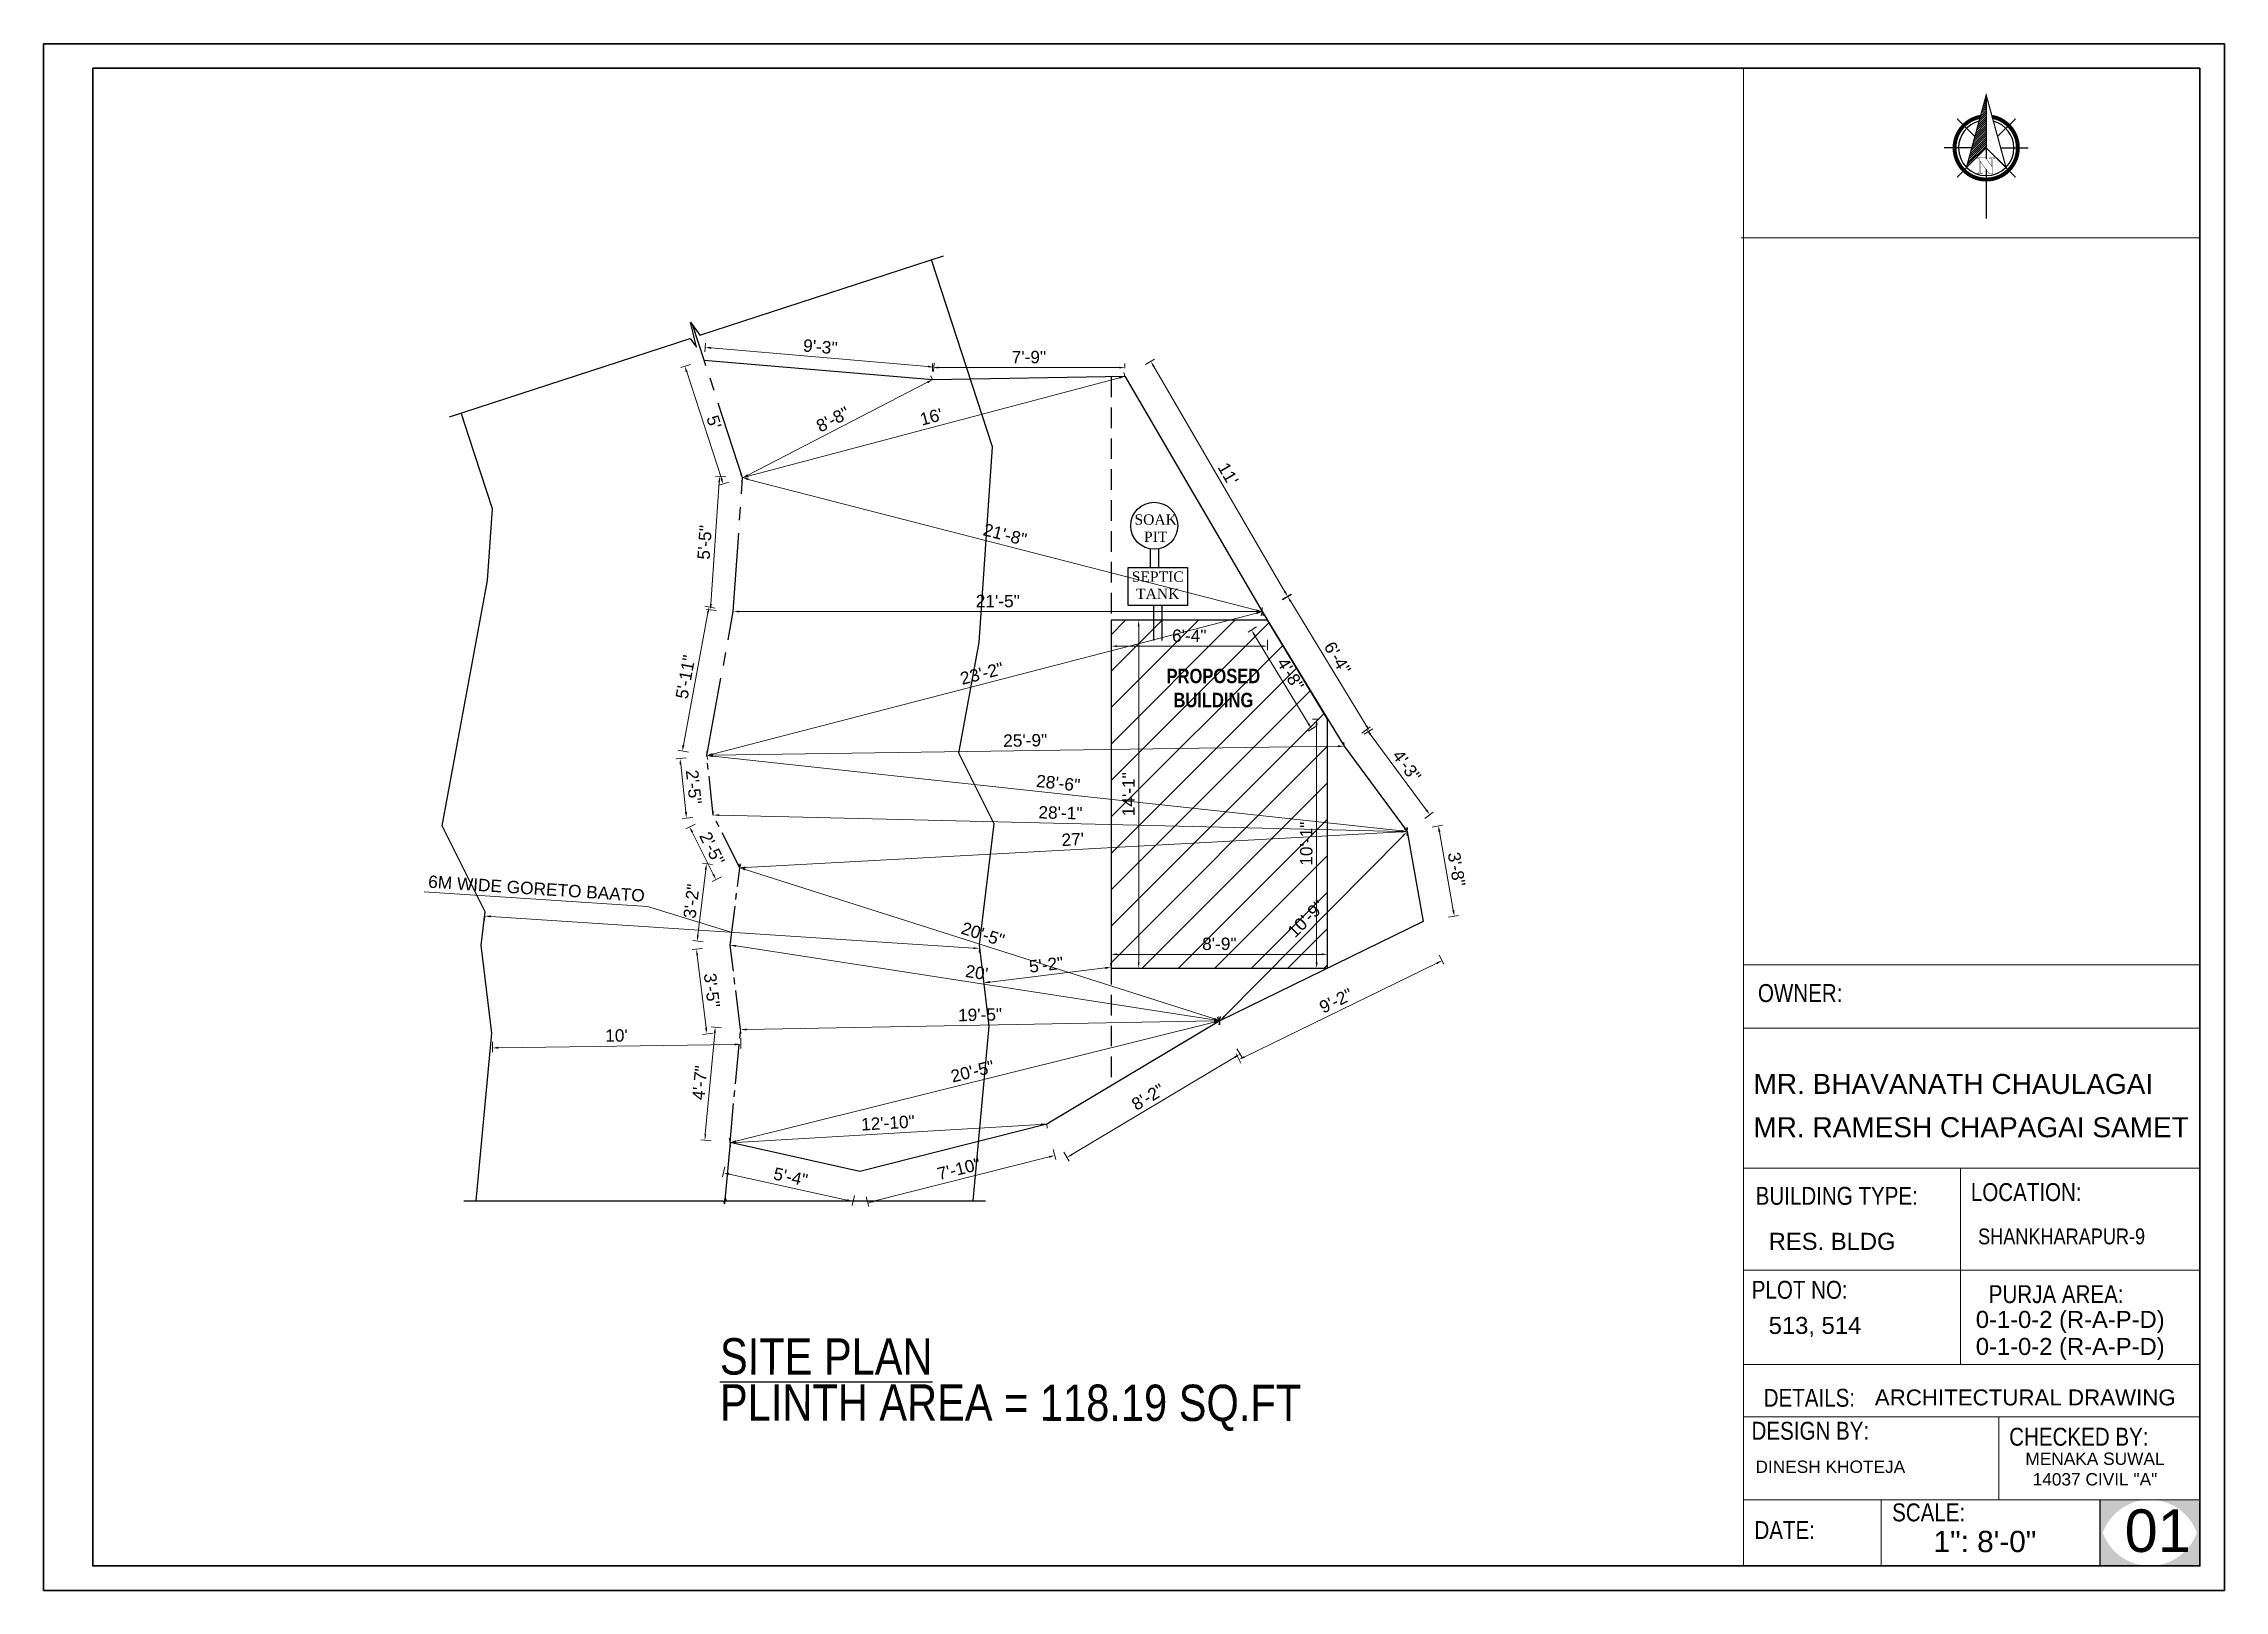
# Model space of a CAD drawing. Header units: inches. Extents: x 367408 to 422529, y -59171 to -41521.
# Drawn here: x 389113 to 390171, y -56540 to -55789 of the extents above; entities that cross this region are included whole.
import ezdxf

# ---------------------------------------------------------------- set-up
doc = ezdxf.new("R2010")
doc.units = ezdxf.units.IN
doc.header["$LTSCALE"] = 2
doc.header["$MEASUREMENT"] = 0
doc.header["$PDMODE"] = 34
doc.linetypes.add('CENTER2', pattern=[28.575, 19.05, -3.175, 3.175, -3.175])
doc.linetypes.add('HIDDEN', pattern=[0.375, 0.25, -0.125])
doc.layers.get('0').update_dxf_attribs({"linetype": 'CONTINUOUS'})
doc.layers.get('DEFPOINTS').update_dxf_attribs({"color": 141, "linetype": 'CONTINUOUS'})
for name, color, linetype, lineweight in [('DIMENTION', 140, 'CONTINUOUS', 0), ('door', 20, 'CONTINUOUS', 35), ('Rebars', 1, 'CONTINUOUS', 13), ('Siteplan', 7, 'CONTINUOUS', 30), ('steps', 253, 'CONTINUOUS', 20), ('TEXT', 181, 'CONTINUOUS', 25), ('WALL - A', 1, 'CONTINUOUS', 40)]:
    doc.layers.add(name, color=color, linetype=linetype, lineweight=lineweight)
doc.layers.add('Normal Wall', color=7, linetype='CONTINUOUS', lineweight=35, true_color=0xffaf89)
doc.layers.add('Rear Wall', color=7, linetype='CONTINUOUS', lineweight=20, true_color=0xd4e480)
doc.layers.add('plan wall', color=7, linetype='CONTINUOUS')
doc.styles.add('Lettring Text', font='arial.ttf')
doc.styles.get("Standard").update_dxf_attribs({"font": 'ARIALN.TTF'})
doc.styles.add('SwissBT', font='swiss.ttf', dxfattribs={"height": 12})
doc.dimstyles.new('Copy of Standard', dxfattribs={"dimtxt": 6, "dimasz": 2.875, "dimexe": 2, "dimexo": 4, "dimgap": 2, "dimtad": 1, "dimdec": 0, "dimrnd": 1, "dimzin": 0, "dimdsep": 46, "dimlunit": 4, "dimtxsty": 'Lettring Text', "dimcen": 0.1, "dimclrd": 7, "dimclre": 7, "dimclrt": 7, "dimazin": 0, "dimtfac": 0.645, "dimtdec": 0, "dimtmove": 1, "dimatfit": 0, "dimfxl": 3, "dimfxlon": 1, "dimtfillclr": 256, "dimtolj": 1, "dimtzin": 0, "dimlwd": -1, "dimlwe": -1, "dimarcsym": 2})

msp = doc.modelspace()

# ---------------------------------------------------------------- texts
at = {"color": 0}
for s, p in [('OWNER:', (389944.7, -56254.3)), ('LOCATION:', (390048, -56350.9))]:
    msp.add_text(s, height=8.7, dxfattribs=at).set_placement(p)
at = {"layer": 'plan wall', "ltscale": 3, "char_height": 17.612, "attachment_point": 7, "rotation": 359.9411}
for s, insert in [('{\\LSITE PLAN}', (389441.1, -56435.3)), ('PLINTH AREA = 118.19 SQ.FT', (389441.1, -56462.2))]:
    msp.add_mtext(s, dxfattribs=dict(at, insert=insert))
at = {"layer": 'steps', "color": 7, "ltscale": 0.3, "attachment_point": 2}
for s, insert, char_height, width in [('{\\fTimes New Roman|b0|i0|c0|p18;SOAK PIT}', (389652.5, -56017.7), 5, 21.766), ('{\\fTimes New Roman|b0|i0|c0|p18;SEPTIC TANK}', (389653.5, -56045.4), 5, 21.766), ('{\\fTechnic|b1|i0|c2|p2;PROPOSED BUILDING}', (389680.5, -56092.6), 7, 55.268)]:
    msp.add_mtext(s, dxfattribs=dict(at, insert=insert, char_height=char_height, width=width))
at = {"layer": 'TEXT', "color": 0}
for s, height, p in [('OWNER:', 8.7, (389944.7, -56254.3)), ('LOCATION:', 8.7, (390048, -56350.9)), ('CHECKED BY:', 8.704, (390066.6, -56469.6)), ('CHECKED BY:', 8.704, (390066.6, -56469.6)), ('SCALE:', 8.7, (390009.8, -56506.3)), ('SCALE:', 8.7, (390009.8, -56506.3))]:
    msp.add_text(s, height=height, dxfattribs=at).set_placement(p)
at = {"layer": 'TEXT', "color": 0, "linetype": 'ByBlock', "style": 'SwissBT'}
for s, insert, char_height, width, attachment_point in [('MR. BHAVANATH CHAULAGAI', (390039.5, -56289.2), 9.72, 217.511, 2), ('MR. RAMESH CHAPAGAI SAMET', (390048.1, -56310.2), 9.72, 217.511, 2), ('ARCHITECTURAL DRAWING', (390001.4, -56442.3), 7.74, 268.532, 1), ('MENAKA SUWAL\\P14037 CIVIL "A"', (390108.2, -56472.9), 6, 88.549, 2), ('DINESH KHOTEJA', (389943.5, -56476.8), 6, 201.528, 1)]:
    msp.add_mtext(s, dxfattribs=dict(at, insert=insert, char_height=char_height, width=width, attachment_point=attachment_point))
at = {"layer": 'TEXT', "color": 0, "attachment_point": 1}
for s, insert, char_height, width in [('BUILDING TYPE:', (389943.6, -56344), 8.704, 148.555), ('BUILDING TYPE:', (389943.6, -56344), 8.704, 148.555), ('PLOT NO: ', (389941.7, -56389.6), 8.7, 138.027), ('PLOT NO: ', (389941.7, -56389.6), 8.7, 138.027), ('PURJA AREA:', (390056.7, -56391.7), 8.704, 197.582), ('PURJA AREA:', (390056.7, -56391.7), 8.704, 197.582), ('DETAILS: ', (389947.5, -56442), 8.7, 138.027), ('DESIGN BY:', (389941.6, -56458), 8.7, 138.027), ('DESIGN BY:', (389941.6, -56458), 8.7, 138.027), ('DATE:', (389943, -56506.2), 8.7, 34.818)]:
    msp.add_mtext(s, dxfattribs=dict(at, insert=insert, char_height=char_height, width=width))
at = {"layer": 'TEXT', "color": 0, "style": 'SwissBT'}
for s, insert, char_height, width, attachment_point in [('RES. BLDG', (389949.9, -56366.3), 8.26, 163.214, 1), ('RES. BLDG', (389949.9, -56366.3), 8.26, 163.214, 1), ('513, 514', (389949.9, -56407.1), 8.26, 163.214, 1), ('0-1-0-2 (R-A-P-D)', (390096.2, -56404.2), 8.256, 163.214, 2), ('0-1-0-2 (R-A-P-D)', (390096.2, -56417.3), 8.256, 163.214, 2), ('01', (390122.6, -56500.5), 20.64, 20.158, 1)]:
    msp.add_mtext(s, dxfattribs=dict(at, insert=insert, char_height=char_height, width=width, attachment_point=attachment_point))
at = {"layer": 'TEXT', "color": 0, "linetype": 'ByBlock', "insert": (390051.5, -56364.2), "char_height": 7.671, "attachment_point": 1}
msp.add_mtext_dynamic_manual_height_columns('SHANKHARAPUR-9', width=381.035, gutter_width=1.53, heights=[0], dxfattribs=at)
at = {"layer": 'TEXT', "color": 0, "ltscale": 0.5, "insert": (390029.9, -56510.9), "char_height": 10.32, "width": 127.534, "attachment_point": 1, "style": 'SwissBT'}
msp.add_mtext('1": 8\'-0"', dxfattribs=at)
msp.add_mtext('1": 8\'-0"', dxfattribs=at)

# ---------------------------------------------------------------- blocks, each defined once
blk = doc.blocks.new('*X29')
at = {"color": 0}
for p, q in [((145.96, -414.6), (147.62, -412.94)), ((146.16, -413.87), (147.62, -412.41)), ((146.36, -413.14), (147.62, -411.88)), ((146.55, -412.41), (147.62, -411.35)), ((146.75, -411.68), (147.62, -410.82)), ((146.95, -410.95), (147.62, -410.29)), ((147.15, -410.22), (147.62, -409.76)), ((147.35, -409.49), (147.62, -409.23)), ((147.55, -408.76), (147.62, -408.7)), ((143.76, -422.63), (147.62, -418.77)), ((143.96, -421.9), (147.62, -418.24)), ((144.16, -421.17), (147.62, -417.71)), ((144.36, -420.44), (147.62, -417.18)), ((144.56, -419.71), (147.62, -416.65)), ((144.76, -418.98), (147.62, -416.12)), ((144.96, -418.25), (147.62, -415.59)), ((145.16, -417.52), (147.62, -415.06)), ((145.36, -416.79), (147.62, -414.53)), ((145.56, -416.06), (147.62, -414)), ((145.76, -415.33), (147.62, -413.47)), ((142.76, -426.28), (147.62, -421.42)), ((142.96, -425.55), (147.62, -420.89)), ((143.16, -424.82), (147.62, -420.36)), ((143.36, -424.09), (147.62, -419.83)), ((143.56, -423.36), (147.62, -419.3))]:
    blk.add_line(p, q, dxfattribs=at)
blk = doc.blocks.new('NORTH_15')
for p, q in [((-2.87, 2.87), (-7.37, 7.37)), ((0, 3.66), (0, 10.62)), ((2.87, 2.87), (7.37, 7.37)), ((-13.37, 0), (2.72, 0)), ((5.49, 0), (17.83, 0)), ((-2.87, -2.87), (-7.37, -7.37)), ((0, -3.66), (0, -10.62)), ((2.87, -2.87), (7.37, -7.37))]:
    blk.add_line(p, q)
at = {"const_width": 1}
for points in [[(0, -8, 1), (0, 8, 0.359415), (-7.86, 1.52, 1)], [(-7.86, -1.52, 0.359415), (0, -8, 1)]]:
    blk.add_lwpolyline(points, format="xyb", dxfattribs=at)
for points, const_width in [([(4.96, -5.01), (-13.37, 0), (4.9, 5), (0, 0), (4.96, -5.01)], 0.3), ([(5.93, -1.55), (6, -1.55), (6.07, -1.54), (6.13, -1.53), (6.17, -1.52), (6.22, -1.51), (6.26, -1.49), (6.28, -1.47), (6.3, -1.45), (6.32, -1.42), (6.33, -1.39), (6.35, -1.34), (6.36, -1.29), (6.37, -1.23), (6.38, -1.16), (6.38, -1.08), (6.38, -1), (6.54, -1), (6.54, -2.34), (6.38, -2.34), (6.38, -2.3), (6.38, -2.23), (6.38, -2.16), (6.37, -2.09), (6.36, -2.04), (6.35, -1.99), (6.33, -1.95), (6.32, -1.91), (6.3, -1.88), (6.28, -1.86), (6.26, -1.83), (6.22, -1.81), (6.18, -1.8), (6.13, -1.78), (6.07, -1.77), (6.01, -1.76), (5.95, -1.76), (2.66, -1.76), (2.66, -2.34), (2.5, -2.34), (2.5, -0.16), (4.71, 1.44), (3.14, 1.44), (3.07, 1.44), (3, 1.43), (2.94, 1.42), (2.89, 1.41), (2.85, 1.4), (2.81, 1.38), (2.78, 1.36), (2.76, 1.34), (2.74, 1.31), (2.72, 1.27), (2.7, 1.22), (2.69, 1.17), (2.68, 1.11), (2.67, 1.04), (2.66, 0.97), (2.66, 0.89), (2.66, 0.87), (2.5, 0.87), (2.5, 2.21), (2.66, 2.21), (2.66, 2.17), (2.66, 2.09), (2.67, 2.03), (2.68, 1.97), (2.69, 1.91), (2.7, 1.86), (2.71, 1.82), (2.73, 1.78), (2.75, 1.76), (2.77, 1.74), (2.8, 1.72), (2.85, 1.7), (2.89, 1.68), (2.94, 1.67), (3, 1.66), (3.07, 1.66), (3.14, 1.66), (6.54, 1.66), (6.54, 0.75), (3.33, -1.55), (5.93, -1.55), (5.93, -1.55)], 0.1)]:
    blk.add_lwpolyline(points, dxfattribs=dict(const_width=const_width))
for start, end in [(90, 164.973), (270, 90), (195.027, 270)]:
    blk.add_arc((0, 0), 7, start, end)
at = {"rotation": 90}
blk.add_blockref('*X29', (-421.89, -147.62), dxfattribs=at)
blk = doc.blocks.new('A$C0BDB7EE9')
at = {"layer": 'Siteplan', "xscale": 2.999999999999779, "yscale": 2.999999999999779, "zscale": 2.999999999999779, "rotation": 247.8612575918487}
blk.add_blockref('NORTH_15', (20.2, 49.5), dxfattribs=at)
blk = doc.blocks.new('A$C327B4BBD')
at = {"layer": 'DIMENTION', "ltscale": 0.3, "xscale": 1.171875000000082, "yscale": 1.171875000000082, "zscale": 1.171875000000082, "rotation": 112.1387424081494}
blk.add_blockref('A$C0BDB7EE9', (16.1, 0), dxfattribs=at)
blk = doc.blocks.new('*D692')
at = {"layer": 'DEFPOINTS', "color": 0, "ltscale": 0.5, "transparency": 16777216}
for p in [(389433.4, -55942.8), (389544.9, -55946.2), (389544.3, -55952.3)]:
    blk.add_point(p, dxfattribs=at)
at = {"layer": 'steps', "color": 7, "ltscale": 0.5, "transparency": 16777216}
for p, q in [((389433.8, -55938.8), (389434.1, -55934.7)), ((389436.8, -55936.9), (389542, -55945.9)), ((389544.7, -55948.3), (389545, -55944.2))]:
    blk.add_line(p, q, dxfattribs=at)
for points in [[(389436.9, -55936.4), (389436.8, -55937.4), (389434, -55936.7)], [(389542, -55945.5), (389542, -55946.4), (389544.9, -55946.2)]]:
    blk.add_solid(points, dxfattribs=at)
at = {"layer": 'steps', "color": 7, "ltscale": 0.5, "transparency": 16777216, "insert": (389489.8, -55936.4), "char_height": 6, "attachment_point": 5, "rotation": 355.0837, "style": 'Lettring Text'}
blk.add_mtext('\\A1;9\'-3"', dxfattribs=at)
blk = doc.blocks.new('*D693')
at = {"layer": 'DEFPOINTS', "color": 0, "ltscale": 0.5, "transparency": 16777216}
for p in [(389637.6, -55946.5), (389544.3, -55952.3), (389637.6, -55950.7)]:
    blk.add_point(p, dxfattribs=at)
at = {"layer": 'steps', "color": 7, "ltscale": 0.5, "transparency": 16777216}
for p, q in [((389544.3, -55948.3), (389544.3, -55944.5)), ((389547.2, -55946.5), (389634.8, -55946.5)), ((389637.6, -55946.7), (389637.6, -55944.5))]:
    blk.add_line(p, q, dxfattribs=at)
for points in [[(389547.2, -55946), (389547.2, -55946.9), (389544.3, -55946.5)], [(389634.8, -55946), (389634.8, -55946.9), (389637.6, -55946.5)]]:
    blk.add_solid(points, dxfattribs=at)
at = {"layer": 'steps', "color": 7, "ltscale": 0.5, "transparency": 16777216, "insert": (389591, -55941.4), "char_height": 6, "attachment_point": 5, "style": 'Lettring Text'}
blk.add_mtext('\\A1;7\'-9"', dxfattribs=at)
blk = doc.blocks.new('*D694')
at = {"layer": 'DEFPOINTS', "color": 0, "ltscale": 0.5, "transparency": 16777216}
for p in [(389637.6, -55950.7), (389716.7, -56057.7), (389704.2, -56064.9)]:
    blk.add_point(p, dxfattribs=at)
at = {"layer": 'steps', "color": 7, "ltscale": 0.5, "transparency": 16777216}
for p, q in [((389647.6, -55944.9), (389651.9, -55942.4)), ((389651.6, -55945.9), (389715.2, -56055.2)), ((389714.1, -56059.2), (389718.4, -56056.6))]:
    blk.add_line(p, q, dxfattribs=at)
for points in [[(389652, -55945.7), (389651.2, -55946.2), (389650.1, -55943.4)], [(389715.6, -56054.9), (389714.8, -56055.4), (389716.7, -56057.7)]]:
    blk.add_solid(points, dxfattribs=at)
at = {"layer": 'steps', "color": 7, "ltscale": 0.5, "transparency": 16777216, "insert": (389687.7, -55998), "char_height": 6, "attachment_point": 5, "rotation": 300.2191, "style": 'Lettring Text'}
blk.add_mtext("\\A1;11'", dxfattribs=at)
blk = doc.blocks.new('*D695')
at = {"layer": 'DEFPOINTS', "color": 0, "ltscale": 0.5, "transparency": 16777216}
for p in [(389704.2, -56064.9), (389756.2, -56122.7), (389743.9, -56130.2)]:
    blk.add_point(p, dxfattribs=at)
at = {"layer": 'steps', "color": 7, "ltscale": 0.5, "transparency": 16777216}
for p, q in [((389713.9, -56059), (389718.2, -56056.4)), ((389718, -56059.9), (389754.7, -56120.2)), ((389753.6, -56124.3), (389757.9, -56121.7))]:
    blk.add_line(p, q, dxfattribs=at)
for points in [[(389718.4, -56059.7), (389717.6, -56060.2), (389716.5, -56057.4)], [(389755.1, -56120), (389754.3, -56120.5), (389756.2, -56122.7)]]:
    blk.add_solid(points, dxfattribs=at)
at = {"layer": 'steps', "color": 7, "ltscale": 0.5, "transparency": 16777216, "insert": (389740.7, -56087.4), "char_height": 6, "attachment_point": 5, "rotation": 301.3094, "style": 'Lettring Text'}
blk.add_mtext('\\A1;6\'-4"', dxfattribs=at)
blk = doc.blocks.new('*D696')
at = {"layer": 'DEFPOINTS', "color": 0, "ltscale": 0.5, "transparency": 16777216}
for p in [(389743.9, -56130.2), (389785.5, -56163.4), (389774.5, -56171.6)]:
    blk.add_point(p, dxfattribs=at)
at = {"layer": 'steps', "color": 7, "ltscale": 0.5, "transparency": 16777216}
for p, q in [((389752.5, -56123.8), (389756.5, -56120.8)), ((389756.6, -56124.3), (389783.8, -56161.1)), ((389783.1, -56165.2), (389787.2, -56162.2))]:
    blk.add_line(p, q, dxfattribs=at)
for points in [[(389757, -56124), (389756.2, -56124.6), (389754.9, -56122)], [(389784.2, -56160.8), (389783.4, -56161.4), (389785.5, -56163.4)]]:
    blk.add_solid(points, dxfattribs=at)
at = {"layer": 'steps', "color": 7, "ltscale": 0.5, "transparency": 16777216, "insert": (389774.3, -56139.7), "char_height": 6, "attachment_point": 5, "rotation": 306.5444, "style": 'Lettring Text'}
blk.add_mtext('\\A1;4\'-3"', dxfattribs=at)
blk = doc.blocks.new('*D697')
at = {"layer": 'DEFPOINTS', "color": 0, "ltscale": 0.5, "transparency": 16777216}
for p in [(389774.5, -56171.6), (389782.3, -56215.3), (389797.4, -56212.6)]:
    blk.add_point(p, dxfattribs=at)
at = {"layer": 'steps', "color": 7, "ltscale": 0.5, "transparency": 16777216}
for p, q in [((389786.7, -56169.4), (389791.7, -56168.5)), ((389790.2, -56171.7), (389796.9, -56209.8)), ((389794.5, -56213.1), (389799.4, -56212.3))]:
    blk.add_line(p, q, dxfattribs=at)
for points in [[(389790.7, -56171.6), (389789.7, -56171.8), (389789.7, -56168.9)], [(389797.4, -56209.7), (389796.4, -56209.9), (389797.4, -56212.6)]]:
    blk.add_solid(points, dxfattribs=at)
at = {"layer": 'steps', "color": 7, "ltscale": 0.5, "transparency": 16777216, "insert": (389798.5, -56189.9), "char_height": 6, "attachment_point": 5, "rotation": 280.0124, "style": 'Lettring Text'}
blk.add_mtext('\\A1;3\'-8"', dxfattribs=at)
blk = doc.blocks.new('*D698')
at = {"layer": 'DEFPOINTS', "color": 0, "ltscale": 0.5, "transparency": 16777216}
for p in [(389782.3, -56215.3), (389683.7, -56263.4), (389692.9, -56282.2)]:
    blk.add_point(p, dxfattribs=at)
at = {"layer": 'steps', "color": 7, "ltscale": 0.5, "transparency": 16777216}
for p, q in [((389790.1, -56231.5), (389792.3, -56236)), ((389788.9, -56235.5), (389695.5, -56281)), ((389691.6, -56279.5), (389693.8, -56284))]:
    blk.add_line(p, q, dxfattribs=at)
for points in [[(389788.7, -56235), (389789.1, -56235.9), (389791.5, -56234.2)], [(389695.3, -56280.6), (389695.7, -56281.4), (389692.9, -56282.2)]]:
    blk.add_solid(points, dxfattribs=at)
at = {"layer": 'steps', "color": 7, "ltscale": 0.5, "transparency": 16777216, "insert": (389740, -56253.7), "char_height": 6, "attachment_point": 5, "rotation": 25.9919, "style": 'Lettring Text'}
blk.add_mtext('\\A1;9\'-2"', dxfattribs=at)
blk = doc.blocks.new('*D699')
at = {"layer": 'DEFPOINTS', "color": 0, "ltscale": 0.5, "transparency": 16777216}
for p in [(389683.7, -56263.4), (389599.7, -56313.5), (389609.4, -56329.8)]:
    blk.add_point(p, dxfattribs=at)
at = {"layer": 'steps', "color": 7, "ltscale": 0.5, "transparency": 16777216}
for p, q in [((389690.9, -56281.1), (389611.9, -56328.3)), ((389691.9, -56277), (389694.4, -56281.3)), ((389607.9, -56327.2), (389610.5, -56331.5))]:
    blk.add_line(p, q, dxfattribs=at)
for points in [[(389690.7, -56280.7), (389691.2, -56281.5), (389693.4, -56279.6)], [(389611.7, -56327.9), (389612.1, -56328.7), (389609.4, -56329.8)]]:
    blk.add_solid(points, dxfattribs=at)
at = {"layer": 'steps', "color": 7, "ltscale": 0.5, "transparency": 16777216, "insert": (389648.8, -56300.4), "char_height": 6, "attachment_point": 5, "rotation": 30.8617, "style": 'Lettring Text'}
blk.add_mtext('\\A1;8\'-2"', dxfattribs=at)
blk = doc.blocks.new('*D700')
at = {"layer": 'DEFPOINTS', "color": 0, "ltscale": 0.5, "transparency": 16777216}
for p in [(389599.7, -56313.5), (389509, -56336.5), (389512.8, -56351.7)]:
    blk.add_point(p, dxfattribs=at)
at = {"layer": 'steps', "color": 7, "ltscale": 0.5, "transparency": 16777216}
for p, q in [((389602.8, -56325.9), (389604.1, -56330.7)), ((389600.8, -56329.5), (389515.6, -56351)), ((389512.1, -56348.8), (389513.3, -56353.6))]:
    blk.add_line(p, q, dxfattribs=at)
for points in [[(389600.7, -56329), (389600.9, -56329.9), (389603.6, -56328.8)], [(389515.5, -56350.5), (389515.7, -56351.5), (389512.8, -56351.7)]]:
    blk.add_solid(points, dxfattribs=at)
at = {"layer": 'steps', "color": 7, "ltscale": 0.5, "transparency": 16777216, "insert": (389557, -56335.3), "char_height": 6, "attachment_point": 5, "rotation": 14.1833, "style": 'Lettring Text'}
blk.add_mtext('\\A1;7\'-10"', dxfattribs=at)
blk = doc.blocks.new('*D701')
at = {"layer": 'DEFPOINTS', "color": 0, "ltscale": 0.5, "transparency": 16777216}
for p in [(389446, -56322.5), (389442.8, -56337.2), (389509, -56336.5)]:
    blk.add_point(p, dxfattribs=at)
at = {"layer": 'steps', "color": 7, "ltscale": 0.5, "transparency": 16777216}
for p, q in [((389443.5, -56334.2), (389442.4, -56339.1)), ((389502.9, -56350.5), (389445.6, -56337.8)), ((389506.4, -56348.2), (389505.3, -56353.1))]:
    blk.add_line(p, q, dxfattribs=at)
for points in [[(389445.7, -56337.3), (389445.5, -56338.3), (389442.8, -56337.2)], [(389503, -56350), (389502.8, -56351), (389505.7, -56351.1)]]:
    blk.add_solid(points, dxfattribs=at)
at = {"layer": 'steps', "color": 7, "ltscale": 0.5, "transparency": 16777216, "insert": (389475.4, -56339.2), "char_height": 6, "attachment_point": 5, "rotation": 347.5067, "style": 'Lettring Text'}
blk.add_mtext('\\A1;5\'-4"', dxfattribs=at)
blk = doc.blocks.new('*D702')
at = {"layer": 'DEFPOINTS', "color": 0, "ltscale": 0.5, "transparency": 16777216}
for p in [(389438.8, -56266.6), (389451.1, -56267.7), (389446, -56322.5)]:
    blk.add_point(p, dxfattribs=at)
at = {"layer": 'steps', "color": 7, "ltscale": 0.5, "transparency": 16777216}
for p, q in [((389434, -56318.5), (389438.6, -56269.5)), ((389441.8, -56266.9), (389436.9, -56266.4)), ((389436.8, -56321.7), (389431.8, -56321.2))]:
    blk.add_line(p, q, dxfattribs=at)
for points in [[(389438.1, -56269.4), (389439.1, -56269.5), (389438.8, -56266.6)], [(389433.6, -56318.5), (389434.5, -56318.6), (389433.8, -56321.4)]]:
    blk.add_solid(points, dxfattribs=at)
at = {"layer": 'steps', "color": 7, "ltscale": 0.5, "transparency": 16777216, "insert": (389431.3, -56293.5), "char_height": 6, "attachment_point": 5, "rotation": 84.718, "style": 'Lettring Text'}
blk.add_mtext('\\A1;4\'-7"', dxfattribs=at)
blk = doc.blocks.new('*D703')
at = {"layer": 'DEFPOINTS', "color": 0, "ltscale": 0.5, "transparency": 16777216}
for p in [(389429.7, -56228.7), (389446.1, -56226.7), (389451.1, -56267.7)]:
    blk.add_point(p, dxfattribs=at)
at = {"layer": 'steps', "color": 7, "ltscale": 0.5, "transparency": 16777216}
for p, q in [((389432.7, -56228.3), (389427.7, -56228.9)), ((389434.4, -56266.9), (389430.1, -56231.5)), ((389437.7, -56269.4), (389432.7, -56270))]:
    blk.add_line(p, q, dxfattribs=at)
for points in [[(389430.5, -56231.5), (389429.6, -56231.6), (389429.7, -56228.7)], [(389434.8, -56266.8), (389433.9, -56266.9), (389434.7, -56269.7)]]:
    blk.add_solid(points, dxfattribs=at)
at = {"layer": 'steps', "color": 7, "ltscale": 0.5, "transparency": 16777216, "insert": (389437.2, -56248.6), "char_height": 6, "attachment_point": 5, "rotation": 276.9254, "style": 'Lettring Text'}
blk.add_mtext('\\A1;3\'-5"', dxfattribs=at)
blk = doc.blocks.new('*D704')
at = {"layer": 'DEFPOINTS', "color": 0, "ltscale": 0.5, "transparency": 16777216}
for p in [(389434.6, -56187.2), (389450.7, -56189.2), (389446.1, -56226.7)]:
    blk.add_point(p, dxfattribs=at)
at = {"layer": 'steps', "color": 7, "ltscale": 0.5, "transparency": 16777216}
for p, q in [((389430.4, -56221.9), (389434.2, -56190.1)), ((389437.5, -56187.6), (389432.6, -56187)), ((389433, -56225.1), (389428, -56224.5))]:
    blk.add_line(p, q, dxfattribs=at)
for points in [[(389433.7, -56190), (389434.7, -56190.1), (389434.6, -56187.2)], [(389429.9, -56221.8), (389430.9, -56221.9), (389430, -56224.7)]]:
    blk.add_solid(points, dxfattribs=at)
at = {"layer": 'steps', "color": 7, "ltscale": 0.5, "transparency": 16777216, "insert": (389427.3, -56205.4), "char_height": 6, "attachment_point": 5, "rotation": 83.1175, "style": 'Lettring Text'}
blk.add_mtext('\\A1;3\'-2"', dxfattribs=at)
blk = doc.blocks.new('*D705')
at = {"layer": 'DEFPOINTS', "color": 0, "ltscale": 0.5, "transparency": 16777216}
for p in [(389426.4, -56169.3), (389437.9, -56163.6), (389450.7, -56189.2)]:
    blk.add_point(p, dxfattribs=at)
at = {"layer": 'steps', "color": 7, "ltscale": 0.5, "transparency": 16777216}
for p, q in [((389429.1, -56168), (389424.6, -56170.2)), ((389437.9, -56192.3), (389427.7, -56171.9)), ((389441.8, -56193.6), (389437.4, -56195.8))]:
    blk.add_line(p, q, dxfattribs=at)
for points in [[(389428.1, -56171.7), (389427.2, -56172.1), (389426.4, -56169.3)], [(389438.3, -56192.1), (389437.4, -56192.5), (389439.2, -56194.9)]]:
    blk.add_solid(points, dxfattribs=at)
at = {"layer": 'steps', "color": 7, "ltscale": 0.5, "transparency": 16777216, "insert": (389437.3, -56179.8), "char_height": 6, "attachment_point": 5, "rotation": 296.5303, "style": 'Lettring Text'}
blk.add_mtext('\\A1;2\'-5"', dxfattribs=at)
blk = doc.blocks.new('*D706')
at = {"layer": 'DEFPOINTS', "color": 0, "ltscale": 0.5, "transparency": 16777216}
for p in [(389421.7, -56136.1), (389434.7, -56134.7), (389437.9, -56163.6)]:
    blk.add_point(p, dxfattribs=at)
at = {"layer": 'steps', "color": 7, "ltscale": 0.5, "transparency": 16777216}
for p, q in [((389424.7, -56135.8), (389419.8, -56136.3)), ((389424.6, -56162.1), (389422.1, -56139)), ((389427.9, -56164.7), (389422.9, -56165.2))]:
    blk.add_line(p, q, dxfattribs=at)
for points in [[(389422.5, -56138.9), (389421.6, -56139), (389421.7, -56136.1)], [(389425.1, -56162.1), (389424.1, -56162.2), (389424.9, -56165)]]:
    blk.add_solid(points, dxfattribs=at)
at = {"layer": 'steps', "color": 7, "ltscale": 0.5, "transparency": 16777216, "insert": (389428.4, -56150), "char_height": 6, "attachment_point": 5, "rotation": 276.2496, "style": 'Lettring Text'}
blk.add_mtext('\\A1;2\'-5"', dxfattribs=at)
blk = doc.blocks.new('*D707')
at = {"layer": 'DEFPOINTS', "color": 0, "ltscale": 0.5, "transparency": 16777216}
for p in [(389435.8, -56062.7), (389447.6, -56064.8), (389434.7, -56134.7)]:
    blk.add_point(p, dxfattribs=at)
at = {"layer": 'steps', "color": 7, "ltscale": 0.5, "transparency": 16777216}
for p, q in [((389438.8, -56063.2), (389433.8, -56062.3)), ((389423.4, -56129.7), (389435.3, -56065.5)), ((389425.8, -56133), (389420.9, -56132.1))]:
    blk.add_line(p, q, dxfattribs=at)
for points in [[(389434.8, -56065.4), (389435.7, -56065.6), (389435.8, -56062.7)], [(389422.9, -56129.6), (389423.9, -56129.7), (389422.9, -56132.5)]]:
    blk.add_solid(points, dxfattribs=at)
at = {"layer": 'steps', "color": 7, "ltscale": 0.5, "transparency": 16777216, "insert": (389424.4, -56096.6), "char_height": 6, "attachment_point": 5, "rotation": 79.5114, "style": 'Lettring Text'}
blk.add_mtext('\\A1;5\'-11"', dxfattribs=at)
blk = doc.blocks.new('*D708')
at = {"layer": 'DEFPOINTS', "color": 0, "ltscale": 0.5, "transparency": 16777216}
for p in [(389441, -55999.2), (389452.1, -55999.9), (389447.6, -56064.8)]:
    blk.add_point(p, dxfattribs=at)
at = {"layer": 'steps', "color": 7, "ltscale": 0.5, "transparency": 16777216}
for p, q in [((389444, -55999.4), (389439, -55999.1)), ((389436.7, -56061.2), (389440.8, -56002.1)), ((389439.5, -56064.3), (389434.5, -56063.9))]:
    blk.add_line(p, q, dxfattribs=at)
for points in [[(389440.3, -56002), (389441.2, -56002.1), (389441, -55999.2)], [(389436.2, -56061.2), (389437.2, -56061.2), (389436.5, -56064.1)]]:
    blk.add_solid(points, dxfattribs=at)
at = {"layer": 'steps', "color": 7, "ltscale": 0.5, "transparency": 16777216, "insert": (389433.7, -56031.3), "char_height": 6, "attachment_point": 5, "rotation": 86.0932, "style": 'Lettring Text'}
blk.add_mtext('\\A1;5\'-5"', dxfattribs=at)
blk = doc.blocks.new('*D709')
at = {"layer": 'DEFPOINTS', "color": 0, "ltscale": 0.5, "transparency": 16777216}
for p in [(389424.1, -55945.8), (389433.4, -55942.8), (389452.1, -55999.9)]:
    blk.add_point(p, dxfattribs=at)
at = {"layer": 'steps', "color": 7, "ltscale": 0.5, "transparency": 16777216}
for p, q in [((389426.9, -55944.9), (389422.2, -55946.4)), ((389441.8, -56000.3), (389425, -55948.6)), ((389445.5, -56002.1), (389440.8, -56003.6))]:
    blk.add_line(p, q, dxfattribs=at)
for points in [[(389425.4, -55948.4), (389424.5, -55948.7), (389424.1, -55945.8)], [(389442.3, -56000.1), (389441.3, -56000.4), (389442.7, -56003)]]:
    blk.add_solid(points, dxfattribs=at)
at = {"layer": 'steps', "color": 7, "ltscale": 0.5, "transparency": 16777216, "insert": (389438.2, -55972.9), "char_height": 6, "attachment_point": 5, "rotation": 288.0451, "style": 'Lettring Text'}
blk.add_mtext("\\A1;5'", dxfattribs=at)
blk = doc.blocks.new('*D715')
at = {"layer": 'DEFPOINTS', "color": 0, "ltscale": 0.5, "transparency": 16777216}
for p in [(389544.3, -55952.3), (389544.3, -55952.3), (389452.1, -55999.9)]:
    blk.add_point(p, dxfattribs=at)
at = {"layer": 'steps', "color": 7, "ltscale": 0.5, "transparency": 16777216}
for p, q in [((389454.6, -55998.6), (389541.8, -55953.6)), ((389544.3, -55952.3), (389543.4, -55950.5)), ((389452.1, -55999.9), (389451.1, -55998.2))]:
    blk.add_line(p, q, dxfattribs=at)
for points in [[(389541.6, -55953.2), (389542, -55954.1), (389544.3, -55952.3)], [(389454.4, -55998.2), (389454.8, -55999.1), (389452.1, -55999.9)]]:
    blk.add_solid(points, dxfattribs=at)
at = {"layer": 'steps', "color": 7, "ltscale": 0.5, "transparency": 16777216, "insert": (389495.9, -55971.6), "char_height": 6, "attachment_point": 5, "rotation": 27.3046, "style": 'Lettring Text'}
blk.add_mtext('\\A1;8\'-8"', dxfattribs=at)
blk = doc.blocks.new('*D716')
at = {"layer": 'DEFPOINTS', "color": 0, "ltscale": 0.5, "transparency": 16777216}
for p in [(389637.6, -55950.7), (389637.6, -55950.7), (389452.1, -55999.9)]:
    blk.add_point(p, dxfattribs=at)
at = {"layer": 'steps', "color": 7, "ltscale": 0.5, "transparency": 16777216}
for p, q in [((389454.8, -55999.2), (389634.9, -55951.4)), ((389637.6, -55950.7), (389637.1, -55948.8)), ((389452.1, -55999.9), (389451.6, -55998))]:
    blk.add_line(p, q, dxfattribs=at)
for points in [[(389634.7, -55951), (389635, -55951.9), (389637.6, -55950.7)], [(389454.7, -55998.7), (389455, -55999.7), (389452.1, -55999.9)]]:
    blk.add_solid(points, dxfattribs=at)
at = {"layer": 'steps', "color": 7, "ltscale": 0.5, "transparency": 16777216, "insert": (389543.6, -55970.4), "char_height": 6, "attachment_point": 5, "rotation": 14.86, "style": 'Lettring Text'}
blk.add_mtext("\\A1;16'", dxfattribs=at)
blk = doc.blocks.new('*D717')
at = {"layer": 'DEFPOINTS', "color": 0, "ltscale": 0.5, "transparency": 16777216}
for p in [(389452.1, -55999.9), (389704.2, -56064.9), (389704.2, -56064.9)]:
    blk.add_point(p, dxfattribs=at)
at = {"layer": 'steps', "color": 7, "ltscale": 0.5, "transparency": 16777216}
for p, q in [((389452.1, -55999.9), (389451.6, -56001.9)), ((389454.8, -56000.7), (389701.4, -56064.2)), ((389704.2, -56064.9), (389703.7, -56066.9))]:
    blk.add_line(p, q, dxfattribs=at)
for points in [[(389455, -56000.2), (389454.7, -56001.1), (389452.1, -55999.9)], [(389701.5, -56063.8), (389701.3, -56064.7), (389704.2, -56064.9)]]:
    blk.add_solid(points, dxfattribs=at)
at = {"layer": 'steps', "color": 7, "ltscale": 0.5, "transparency": 16777216, "insert": (389579.4, -56027.5), "char_height": 6, "attachment_point": 5, "rotation": 345.5457, "style": 'Lettring Text'}
blk.add_mtext('\\A1;21\'-8"', dxfattribs=at)
blk = doc.blocks.new('*D718')
at = {"layer": 'DEFPOINTS', "color": 0, "ltscale": 0.5, "transparency": 16777216}
for p in [(389447.6, -56064.8), (389447.6, -56064.8), (389704.2, -56064.9)]:
    blk.add_point(p, dxfattribs=at)
at = {"layer": 'steps', "color": 7, "ltscale": 0.5, "transparency": 16777216}
for p, q in [((389447.6, -56064.8), (389447.6, -56062.8)), ((389704.2, -56064.9), (389704.2, -56062.9)), ((389701.3, -56064.9), (389450.5, -56064.8))]:
    blk.add_line(p, q, dxfattribs=at)
for points in [[(389450.5, -56064.4), (389450.5, -56065.3), (389447.6, -56064.8)], [(389701.3, -56064.5), (389701.3, -56065.4), (389704.2, -56064.9)]]:
    blk.add_solid(points, dxfattribs=at)
at = {"layer": 'steps', "color": 7, "ltscale": 0.5, "transparency": 16777216, "insert": (389575.9, -56059.8), "char_height": 6, "attachment_point": 5, "rotation": 359.9795, "style": 'Lettring Text'}
blk.add_mtext('\\A1;21\'-5"', dxfattribs=at)
blk = doc.blocks.new('*D719')
at = {"layer": 'DEFPOINTS', "color": 0, "ltscale": 0.5, "transparency": 16777216}
for p in [(389704.2, -56064.9), (389704.2, -56064.9), (389434.7, -56134.7)]:
    blk.add_point(p, dxfattribs=at)
at = {"layer": 'steps', "color": 7, "ltscale": 0.5, "transparency": 16777216}
for p, q in [((389437.5, -56134), (389701.4, -56065.7)), ((389704.2, -56064.9), (389704.7, -56066.9)), ((389434.7, -56134.7), (389435.2, -56136.6))]:
    blk.add_line(p, q, dxfattribs=at)
for points in [[(389701.3, -56065.2), (389701.5, -56066.1), (389704.2, -56064.9)], [(389437.4, -56133.5), (389437.6, -56134.4), (389434.7, -56134.7)]]:
    blk.add_solid(points, dxfattribs=at)
at = {"layer": 'steps', "color": 7, "ltscale": 0.5, "transparency": 16777216, "insert": (389568.2, -56094.9), "char_height": 6, "attachment_point": 5, "rotation": 14.5097, "style": 'Lettring Text'}
blk.add_mtext('\\A1;23\'-2"', dxfattribs=at)
blk = doc.blocks.new('*D720')
at = {"layer": 'DEFPOINTS', "color": 0, "ltscale": 0.5, "transparency": 16777216}
for p in [(389434.7, -56134.7), (389434.7, -56134.7), (389743.9, -56130.2)]:
    blk.add_point(p, dxfattribs=at)
at = {"layer": 'steps', "color": 7, "ltscale": 0.5, "transparency": 16777216}
for p, q in [((389434.7, -56134.7), (389434.7, -56132.7)), ((389741, -56130.2), (389437.6, -56134.6)), ((389743.9, -56130.2), (389743.8, -56128.2))]:
    blk.add_line(p, q, dxfattribs=at)
for points in [[(389437.6, -56134.2), (389437.6, -56135.1), (389434.7, -56134.7)], [(389741, -56129.7), (389741, -56130.7), (389743.9, -56130.2)]]:
    blk.add_solid(points, dxfattribs=at)
at = {"layer": 'steps', "color": 7, "ltscale": 0.5, "transparency": 16777216, "insert": (389589.2, -56127.4), "char_height": 6, "attachment_point": 5, "rotation": 0.8318, "style": 'Lettring Text'}
blk.add_mtext('\\A1;25\'-9"', dxfattribs=at)
blk = doc.blocks.new('*D721')
at = {"layer": 'DEFPOINTS', "color": 0, "ltscale": 0.5, "transparency": 16777216}
for p in [(389434.7, -56134.7), (389434.7, -56134.7), (389774.5, -56171.6)]:
    blk.add_point(p, dxfattribs=at)
at = {"layer": 'steps', "color": 7, "ltscale": 0.5, "transparency": 16777216}
for p, q in [((389434.7, -56134.7), (389434.9, -56132.7)), ((389771.7, -56171.2), (389437.6, -56135)), ((389774.5, -56171.6), (389774.3, -56173.5))]:
    blk.add_line(p, q, dxfattribs=at)
for points in [[(389437.6, -56134.5), (389437.5, -56135.5), (389434.7, -56134.7)], [(389771.7, -56170.8), (389771.6, -56171.7), (389774.5, -56171.6)]]:
    blk.add_solid(points, dxfattribs=at)
at = {"layer": 'steps', "color": 7, "ltscale": 0.5, "transparency": 16777216, "insert": (389605.2, -56148.1), "char_height": 6, "attachment_point": 5, "rotation": 353.8059, "style": 'Lettring Text'}
blk.add_mtext('\\A1;28\'-6"', dxfattribs=at)
blk = doc.blocks.new('*D722')
at = {"layer": 'DEFPOINTS', "color": 0, "ltscale": 0.5, "transparency": 16777216}
for p in [(389437.9, -56163.6), (389774.5, -56171.6), (389774.5, -56171.6)]:
    blk.add_point(p, dxfattribs=at)
at = {"layer": 'steps', "color": 7, "ltscale": 0.5, "transparency": 16777216}
for p, q in [((389437.9, -56163.6), (389437.9, -56161.6)), ((389440.7, -56163.6), (389771.7, -56171.5)), ((389774.5, -56171.6), (389774.6, -56169.6))]:
    blk.add_line(p, q, dxfattribs=at)
for points in [[(389440.8, -56163.2), (389440.7, -56164.1), (389437.9, -56163.6)], [(389771.7, -56171), (389771.6, -56172), (389774.5, -56171.6)]]:
    blk.add_solid(points, dxfattribs=at)
at = {"layer": 'steps', "color": 7, "ltscale": 0.5, "transparency": 16777216, "insert": (389606.3, -56162.5), "char_height": 6, "attachment_point": 5, "rotation": 358.6399, "style": 'Lettring Text'}
blk.add_mtext('\\A1;28\'-1"', dxfattribs=at)
blk = doc.blocks.new('*D723')
at = {"layer": 'DEFPOINTS', "color": 0, "ltscale": 0.5, "transparency": 16777216}
for p in [(389774.5, -56171.6), (389450.7, -56189.2), (389450.7, -56189.2)]:
    blk.add_point(p, dxfattribs=at)
at = {"layer": 'steps', "color": 7, "ltscale": 0.5, "transparency": 16777216}
for p, q in [((389771.7, -56171.7), (389453.5, -56189)), ((389774.5, -56171.6), (389774.4, -56169.6)), ((389450.7, -56189.2), (389450.5, -56187.2))]:
    blk.add_line(p, q, dxfattribs=at)
for points in [[(389771.6, -56171.2), (389771.7, -56172.2), (389774.5, -56171.6)], [(389453.5, -56188.5), (389453.5, -56189.5), (389450.7, -56189.2)]]:
    blk.add_solid(points, dxfattribs=at)
at = {"layer": 'steps', "color": 7, "ltscale": 0.5, "transparency": 16777216, "insert": (389612.3, -56175.4), "char_height": 6, "attachment_point": 5, "rotation": 3.1131, "style": 'Lettring Text'}
blk.add_mtext("\\A1;27'", dxfattribs=at)
blk = doc.blocks.new('*D710')
at = {"layer": 'DEFPOINTS', "color": 0, "ltscale": 0.5, "transparency": 16777216}
for p in [(389450.7, -56189.2), (389450.7, -56189.2), (389683.7, -56263.4)]:
    blk.add_point(p, dxfattribs=at)
at = {"layer": 'steps', "color": 7, "ltscale": 0.5, "transparency": 16777216}
for p, q in [((389450.7, -56189.2), (389451.3, -56187.3)), ((389681, -56262.5), (389453.4, -56190)), ((389683.7, -56263.4), (389683.1, -56265.3))]:
    blk.add_line(p, q, dxfattribs=at)
for points in [[(389453.5, -56189.6), (389453.2, -56190.5), (389450.7, -56189.2)], [(389681.1, -56262), (389680.8, -56262.9), (389683.7, -56263.4)]]:
    blk.add_solid(points, dxfattribs=at)
at = {"layer": 'steps', "color": 7, "ltscale": 0.5, "transparency": 16777216, "insert": (389568.7, -56221.4), "char_height": 6, "attachment_point": 5, "rotation": 342.3416, "style": 'Lettring Text'}
blk.add_mtext('\\A1;20\'-5"', dxfattribs=at)
blk = doc.blocks.new('*D711')
at = {"layer": 'DEFPOINTS', "color": 0, "ltscale": 0.5, "transparency": 16777216}
for p in [(389446.1, -56226.7), (389683.7, -56263.4), (389683.7, -56263.4)]:
    blk.add_point(p, dxfattribs=at)
at = {"layer": 'steps', "color": 7, "ltscale": 0.5, "transparency": 16777216}
for p, q in [((389446.1, -56226.7), (389446.4, -56224.7)), ((389449, -56227.1), (389680.9, -56262.9)), ((389683.7, -56263.4), (389684, -56261.4))]:
    blk.add_line(p, q, dxfattribs=at)
for points in [[(389449, -56226.6), (389448.9, -56227.6), (389446.1, -56226.7)], [(389680.9, -56262.4), (389680.8, -56263.4), (389683.7, -56263.4)]]:
    blk.add_solid(points, dxfattribs=at)
at = {"layer": 'steps', "color": 7, "ltscale": 0.5, "transparency": 16777216, "insert": (389565.7, -56240), "char_height": 6, "attachment_point": 5, "rotation": 351.2203, "style": 'Lettring Text'}
blk.add_mtext("\\A1;20'", dxfattribs=at)
blk = doc.blocks.new('*D712')
at = {"layer": 'DEFPOINTS', "color": 0, "ltscale": 0.5, "transparency": 16777216}
for p in [(389683.7, -56263.4), (389451.1, -56267.7), (389451.1, -56267.7)]:
    blk.add_point(p, dxfattribs=at)
at = {"layer": 'steps', "color": 7, "ltscale": 0.5, "transparency": 16777216}
for p, q in [((389680.8, -56263.4), (389454, -56267.7)), ((389683.7, -56263.4), (389683.7, -56265.4)), ((389451.1, -56267.7), (389451.2, -56269.7))]:
    blk.add_line(p, q, dxfattribs=at)
for points in [[(389680.8, -56262.9), (389680.8, -56263.9), (389683.7, -56263.4)], [(389454, -56267.2), (389454, -56268.1), (389451.1, -56267.7)]]:
    blk.add_solid(points, dxfattribs=at)
at = {"layer": 'steps', "color": 7, "ltscale": 0.5, "transparency": 16777216, "insert": (389567.3, -56260.5), "char_height": 6, "attachment_point": 5, "rotation": 1.076, "style": 'Lettring Text'}
blk.add_mtext('\\A1;19\'-5"', dxfattribs=at)
blk = doc.blocks.new('*D713')
at = {"layer": 'DEFPOINTS', "color": 0, "ltscale": 0.5, "transparency": 16777216}
for p in [(389683.7, -56263.4), (389683.7, -56263.4), (389446, -56322.5)]:
    blk.add_point(p, dxfattribs=at)
at = {"layer": 'steps', "color": 7, "ltscale": 0.5, "transparency": 16777216}
for p, q in [((389448.8, -56321.8), (389680.9, -56264.1)), ((389683.7, -56263.4), (389683.2, -56261.4)), ((389446, -56322.5), (389445.6, -56320.6))]:
    blk.add_line(p, q, dxfattribs=at)
for points in [[(389680.8, -56263.6), (389681, -56264.5), (389683.7, -56263.4)], [(389448.7, -56321.4), (389449, -56322.3), (389446, -56322.5)]]:
    blk.add_solid(points, dxfattribs=at)
at = {"layer": 'steps', "color": 7, "ltscale": 0.5, "transparency": 16777216, "insert": (389563.6, -56288), "char_height": 6, "attachment_point": 5, "rotation": 13.9809, "style": 'Lettring Text'}
blk.add_mtext('\\A1;20\'-5"', dxfattribs=at)
blk = doc.blocks.new('*D714')
at = {"layer": 'DEFPOINTS', "color": 0, "ltscale": 0.5, "transparency": 16777216}
for p in [(389599.7, -56313.5), (389446, -56322.5), (389446, -56322.5)]:
    blk.add_point(p, dxfattribs=at)
at = {"layer": 'steps', "color": 7, "ltscale": 0.5, "transparency": 16777216}
for p, q in [((389596.8, -56313.7), (389448.9, -56322.4)), ((389599.7, -56313.5), (389599.8, -56315.5)), ((389446, -56322.5), (389446.2, -56324.5))]:
    blk.add_line(p, q, dxfattribs=at)
for points in [[(389596.8, -56313.2), (389596.9, -56314.2), (389599.7, -56313.5)], [(389448.9, -56321.9), (389448.9, -56322.8), (389446, -56322.5)]]:
    blk.add_solid(points, dxfattribs=at)
at = {"layer": 'steps', "color": 7, "ltscale": 0.5, "transparency": 16777216, "insert": (389522.6, -56313), "char_height": 6, "attachment_point": 5, "rotation": 3.3463, "style": 'Lettring Text'}
blk.add_mtext('\\A1;12\'-10"', dxfattribs=at)
blk = doc.blocks.new('*D727')
at = {"layer": 'DEFPOINTS', "color": 0, "ltscale": 0.5, "transparency": 16777216}
for p in [(389774.5, -56171.6), (389774.5, -56171.6), (389683.7, -56263.4)]:
    blk.add_point(p, dxfattribs=at)
at = {"layer": 'steps', "color": 7, "ltscale": 0.5, "transparency": 16777216}
for p, q in [((389685.7, -56261.3), (389772.5, -56173.6)), ((389774.5, -56171.6), (389773.1, -56170.1)), ((389683.7, -56263.4), (389682.3, -56261.9))]:
    blk.add_line(p, q, dxfattribs=at)
for points in [[(389772.2, -56173.3), (389772.8, -56173.9), (389774.5, -56171.6)], [(389685.4, -56261), (389686.1, -56261.6), (389683.7, -56263.4)]]:
    blk.add_solid(points, dxfattribs=at)
at = {"layer": 'steps', "color": 7, "ltscale": 0.5, "transparency": 16777216, "insert": (389725.5, -56213.9), "char_height": 6, "attachment_point": 5, "rotation": 45.3016, "style": 'Lettring Text'}
blk.add_mtext('\\A1;10\'-9"', dxfattribs=at)
blk = doc.blocks.new('*D728')
at = {"layer": 'DEFPOINTS', "color": 0, "ltscale": 0.5, "transparency": 16777216}
for p in [(389630.9, -56069.1), (389630.9, -56237.9), (389644.3, -56237.9)]:
    blk.add_point(p, dxfattribs=at)
at = {"layer": 'steps', "color": 7, "ltscale": 0.5, "transparency": 16777216}
for p, q in [((389641.3, -56069.1), (389646.3, -56069.1)), ((389644.3, -56072), (389644.3, -56235)), ((389641.3, -56237.9), (389646.3, -56237.9))]:
    blk.add_line(p, q, dxfattribs=at)
for points in [[(389643.8, -56072), (389644.7, -56072), (389644.3, -56069.1)], [(389643.8, -56235), (389644.7, -56235), (389644.3, -56237.9)]]:
    blk.add_solid(points, dxfattribs=at)
at = {"layer": 'steps', "color": 7, "ltscale": 0.5, "transparency": 16777216, "insert": (389639.3, -56153.5), "char_height": 6, "attachment_point": 5, "rotation": 90, "style": 'Lettring Text'}
blk.add_mtext('\\A1;14\'-1"', dxfattribs=at)
blk = doc.blocks.new('*D729')
at = {"layer": 'DEFPOINTS', "color": 0, "ltscale": 0.5, "transparency": 16777216}
for p in [(389630.9, -56069.1), (389706.7, -56069.1), (389630.9, -56081.6)]:
    blk.add_point(p, dxfattribs=at)
at = {"layer": 'steps', "color": 7, "ltscale": 0.5, "transparency": 16777216}
for p, q in [((389630.9, -56078.6), (389630.9, -56083.6)), ((389703.9, -56081.6), (389633.8, -56081.6)), ((389706.7, -56078.6), (389706.7, -56083.6))]:
    blk.add_line(p, q, dxfattribs=at)
for points in [[(389633.8, -56081.2), (389633.8, -56082.1), (389630.9, -56081.6)], [(389703.9, -56081.2), (389703.9, -56082.1), (389706.7, -56081.6)]]:
    blk.add_solid(points, dxfattribs=at)
at = {"layer": 'steps', "color": 7, "ltscale": 0.5, "transparency": 16777216, "insert": (389668.8, -56076.6), "char_height": 6, "attachment_point": 5, "style": 'Lettring Text'}
blk.add_mtext('\\A1;6\'-4"', dxfattribs=at)
blk = doc.blocks.new('*D730')
at = {"layer": 'DEFPOINTS', "color": 0, "ltscale": 0.5, "transparency": 16777216}
for p in [(389699, -56073.8), (389706.7, -56069.1), (389735.9, -56117.1)]:
    blk.add_point(p, dxfattribs=at)
at = {"layer": 'steps', "color": 7, "ltscale": 0.5, "transparency": 16777216}
for p, q in [((389701.5, -56072.3), (389697.3, -56074.9)), ((389726.7, -56119.4), (389700.5, -56076.3)), ((389730.7, -56120.3), (389726.5, -56122.9))]:
    blk.add_line(p, q, dxfattribs=at)
for points in [[(389700.9, -56076.1), (389700.1, -56076.6), (389699, -56073.8)], [(389727.1, -56119.1), (389726.3, -56119.6), (389728.2, -56121.8)]]:
    blk.add_solid(points, dxfattribs=at)
at = {"layer": 'steps', "color": 7, "ltscale": 0.5, "transparency": 16777216, "insert": (389717.9, -56095.2), "char_height": 6, "attachment_point": 5, "rotation": 301.3094, "style": 'Lettring Text'}
blk.add_mtext('\\A1;4\'-8"', dxfattribs=at)
blk = doc.blocks.new('*D731')
at = {"layer": 'DEFPOINTS', "color": 0, "ltscale": 0.5, "transparency": 16777216}
for p in [(389730.6, -56117.1), (389735.9, -56117.1), (389735.9, -56237.9)]:
    blk.add_point(p, dxfattribs=at)
at = {"layer": 'steps', "color": 7, "ltscale": 0.5, "transparency": 16777216}
for p, q in [((389731.9, -56117.1), (389728.6, -56117.1)), ((389730.6, -56235), (389730.6, -56120)), ((389731.9, -56237.9), (389728.6, -56237.9))]:
    blk.add_line(p, q, dxfattribs=at)
for points in [[(389730.1, -56120), (389731.1, -56120), (389730.6, -56117.1)], [(389730.1, -56235), (389731.1, -56235), (389730.6, -56237.9)]]:
    blk.add_solid(points, dxfattribs=at)
at = {"layer": 'steps', "color": 7, "ltscale": 0.5, "transparency": 16777216, "insert": (389725.6, -56177.5), "char_height": 6, "attachment_point": 5, "rotation": 90, "style": 'Lettring Text'}
blk.add_mtext('\\A1;10\'-1"', dxfattribs=at)
blk = doc.blocks.new('*D732')
at = {"layer": 'DEFPOINTS', "color": 0, "ltscale": 0.5, "transparency": 16777216}
for p in [(389735.9, -56231.2), (389630.9, -56237.9), (389735.9, -56237.9)]:
    blk.add_point(p, dxfattribs=at)
at = {"layer": 'steps', "color": 7, "ltscale": 0.5, "transparency": 16777216}
for p, q in [((389630.9, -56233.9), (389630.9, -56229.2)), ((389633.8, -56231.2), (389733.1, -56231.2)), ((389735.9, -56233.9), (389735.9, -56229.2))]:
    blk.add_line(p, q, dxfattribs=at)
for points in [[(389633.8, -56230.7), (389633.8, -56231.6), (389630.9, -56231.2)], [(389733.1, -56230.7), (389733.1, -56231.6), (389735.9, -56231.2)]]:
    blk.add_solid(points, dxfattribs=at)
at = {"layer": 'steps', "color": 7, "ltscale": 0.5, "transparency": 16777216, "insert": (389683.4, -56226.1), "char_height": 6, "attachment_point": 5, "style": 'Lettring Text'}
blk.add_mtext('\\A1;8\'-9"', dxfattribs=at)
blk = doc.blocks.new('*D724')
at = {"layer": 'DEFPOINTS', "color": 0, "ltscale": 0.5, "transparency": 16777216}
for p in [(389630.9, -56237.9), (389569.2, -56245), (389569.3, -56245.4)]:
    blk.add_point(p, dxfattribs=at)
at = {"layer": 'steps', "color": 7, "ltscale": 0.5, "transparency": 16777216}
for p, q in [((389569.2, -56245), (389569, -56243)), ((389628, -56237.8), (389572.1, -56244.6)), ((389630.9, -56237.5), (389630.6, -56235.5))]:
    blk.add_line(p, q, dxfattribs=at)
for points in [[(389628, -56237.3), (389628.1, -56238.3), (389630.9, -56237.5)], [(389572, -56244.1), (389572.1, -56245.1), (389569.2, -56245)]]:
    blk.add_solid(points, dxfattribs=at)
at = {"layer": 'steps', "color": 7, "ltscale": 0.5, "transparency": 16777216, "insert": (389599.4, -56236.2), "char_height": 6, "attachment_point": 5, "rotation": 6.9254, "style": 'Lettring Text'}
blk.add_mtext('\\A1;5\'-2"', dxfattribs=at)
blk = doc.blocks.new('*D725')
at = {"layer": 'DEFPOINTS', "color": 0, "ltscale": 0.5, "transparency": 16777216}
for p in [(389327.2, -56210.5), (389567, -56228.3), (389567.2, -56226.3)]:
    blk.add_point(p, dxfattribs=at)
at = {"layer": 'steps', "color": 7, "ltscale": 0.5, "transparency": 16777216}
for p, q in [((389405.9, -56207.9), (389297.6, -56200.8)), ((389447.1, -56220.5), (389405.9, -56207.9)), ((389327.1, -56212.6), (389326.9, -56214.6)), ((389329.9, -56212.8), (389564.2, -56228.1)), ((389567, -56228.3), (389566.9, -56230.3))]:
    blk.add_line(p, q, dxfattribs=at)
for points in [[(389330, -56212.3), (389329.9, -56213.3), (389327.1, -56212.6)], [(389564.2, -56227.7), (389564.1, -56228.6), (389567, -56228.3)]]:
    blk.add_solid(points, dxfattribs=at)
at = {"layer": 'steps', "color": 7, "ltscale": 0.5, "transparency": 16777216, "insert": (389352.1, -56199.3), "char_height": 6, "attachment_point": 5, "rotation": 356.2529, "style": 'Lettring Text'}
blk.add_mtext('\\A1;6M WIDE GORETO BAATO', dxfattribs=at)
blk = doc.blocks.new('*D726')
at = {"layer": 'DEFPOINTS', "color": 0, "ltscale": 0.5, "transparency": 16777216}
for p in [(389330.6, -56269.5), (389451.1, -56267.7), (389330.7, -56276.6)]:
    blk.add_point(p, dxfattribs=at)
at = {"layer": 'steps', "color": 7, "ltscale": 0.5, "transparency": 16777216}
for p, q in [((389330.7, -56273.6), (389330.8, -56278.6)), ((389448.3, -56274.9), (389333.6, -56276.5)), ((389451.2, -56271.8), (389451.2, -56276.8))]:
    blk.add_line(p, q, dxfattribs=at)
for points in [[(389448.3, -56274.4), (389448.3, -56275.4), (389451.2, -56274.8)], [(389333.6, -56276), (389333.6, -56277), (389330.7, -56276.6)]]:
    blk.add_solid(points, dxfattribs=at)
at = {"layer": 'steps', "color": 7, "ltscale": 0.5, "transparency": 16777216, "insert": (389390.9, -56270.6), "char_height": 6, "attachment_point": 5, "rotation": 0.8231, "style": 'Lettring Text'}
blk.add_mtext("\\A1;10'", dxfattribs=at)

# ---------------------------------------------------------------- dimensions: what is measured, and where the dimension line sits
at = {"layer": 'steps', "ltscale": 0.5}
for p1, p2, distance, picture, middle in [((389433.4, -55942.8), (389544.3, -55952.3), 6.1, '*D692', (389489.8, -55936.4)), ((389452.1, -55999.9), (389433.4, -55942.8), 9.9, '*D709', (389438.2, -55972.9)), ((389637.6, -55950.7), (389704.2, -56064.9), 14.5, '*D694', (389687.7, -55998)), ((389452.1, -55999.9), (389544.3, -55952.3), 0, '*D715', (389495.9, -55971.6)), ((389452.1, -55999.9), (389637.6, -55950.7), 0, '*D716', (389543.6, -55970.4)), ((389447.6, -56064.8), (389452.1, -55999.9), 11.1, '*D708', (389433.7, -56031.3)), ((389452.1, -55999.9), (389704.2, -56064.9), 0, '*D717', (389579.4, -56027.5)), ((389434.7, -56134.7), (389447.6, -56064.8), 12, '*D707', (389424.4, -56096.6)), ((389704.2, -56064.9), (389447.6, -56064.8), 0, '*D718', (389575.9, -56059.8)), ((389704.2, -56064.9), (389743.9, -56130.2), 14.4, '*D695', (389740.7, -56087.4)), ((389434.7, -56134.7), (389704.2, -56064.9), 0, '*D719', (389568.2, -56094.9)), ((389630.9, -56069.1), (389630.9, -56237.9), 13.3, '*D728', (389639.3, -56153.5)), ((389735.9, -56117.1), (389706.7, -56069.1), 9.1, '*D730', (389717.9, -56095.2)), ((389743.9, -56130.2), (389434.7, -56134.7), 0, '*D720', (389589.2, -56127.4)), ((389743.9, -56130.2), (389774.5, -56171.6), 13.7, '*D696', (389774.3, -56139.7)), ((389437.9, -56163.6), (389434.7, -56134.7), 13, '*D706', (389428.4, -56150)), ((389774.5, -56171.6), (389434.7, -56134.7), 0, '*D721', (389605.2, -56148.1)), ((389437.9, -56163.6), (389774.5, -56171.6), 0, '*D722', (389606.3, -56162.5)), ((389450.7, -56189.2), (389437.9, -56163.6), 12.8, '*D705', (389437.3, -56179.8)), ((389774.5, -56171.6), (389782.3, -56215.3), 15.4, '*D697', (389798.5, -56189.9)), ((389774.5, -56171.6), (389450.7, -56189.2), 0, '*D723', (389612.3, -56175.4)), ((389683.7, -56263.4), (389774.5, -56171.6), 0, '*D727', (389725.5, -56213.9)), ((389446.1, -56226.7), (389450.7, -56189.2), 16.2, '*D704', (389427.3, -56205.4)), ((389683.7, -56263.4), (389450.7, -56189.2), 0, '*D710', (389568.7, -56221.4)), ((389782.3, -56215.3), (389683.7, -56263.4), 21, '*D698', (389740, -56253.7)), ((389451.1, -56267.7), (389446.1, -56226.7), 16.5, '*D703', (389437.2, -56248.6)), ((389446.1, -56226.7), (389683.7, -56263.4), 0, '*D711', (389565.7, -56240)), ((389630.9, -56237.9), (389569.3, -56245.4), -0.4, '*D724', (389599.4, -56236.2)), ((389446, -56322.5), (389683.7, -56263.4), 0, '*D713', (389563.6, -56288)), ((389683.7, -56263.4), (389451.1, -56267.7), 0, '*D712', (389567.3, -56260.5)), ((389683.7, -56263.4), (389599.7, -56313.5), 18.9, '*D699', (389648.8, -56300.4)), ((389451.1143, -56267.7244), (389330.641, -56269.4551), 7.1107, '*D726', (389390.9071, -56270.6368)), ((389446, -56322.5), (389451.1, -56267.7), 12.3, '*D702', (389431.3, -56293.5)), ((389599.7, -56313.5), (389446, -56322.5), 0, '*D714', (389522.6, -56313)), ((389599.7, -56313.5), (389509, -56336.5), 15.7, '*D700', (389557, -56335.3)), ((389508.9858, -56336.4683), (389446.0482, -56322.523), 14.9986, '*D701', (389475.3651, -56339.2075))]:
    dim = msp.add_aligned_dim(p1=p1, p2=p2, distance=distance, dimstyle='Copy of Standard', dxfattribs=at)
    dim.commit()
    dim.dimension.update_dxf_attribs({"geometry": picture, "text_midpoint": middle})
for base, p1, p2, picture, middle in [((389637.6, -55946.5), (389544.3, -55952.3), (389637.6, -55950.7), '*D693', (389591, -55941.4)), ((389630.9, -56081.6), (389706.7, -56069.1), (389630.9, -56069.1), '*D729', (389668.8, -56076.6)), ((389735.9, -56231.2), (389630.9, -56237.9), (389735.9, -56237.9), '*D732', (389683.4, -56226.1))]:
    dim = msp.add_linear_dim(base=base, p1=p1, p2=p2, dimstyle='Copy of Standard', dxfattribs=at)
    dim.commit()
    dim.dimension.update_dxf_attribs({"geometry": picture, "text_midpoint": middle})
dim = msp.add_linear_dim(base=(389730.6, -56117.1), p1=(389735.9, -56237.9), p2=(389735.9, -56117.1), angle=90, dimstyle='Copy of Standard', dxfattribs=at)
dim.commit()
dim.dimension.update_dxf_attribs({"geometry": '*D731', "text_midpoint": (389725.6, -56177.5)})
dim = msp.add_linear_dim(base=(389567, -56228.3), p1=(389327.2, -56210.5), p2=(389567.2, -56226.3), angle=356.2529, text='6M WIDE GORETO BAATO', dimstyle='Copy of Standard', dxfattribs=at)
dim.commit()
dim.dimension.update_dxf_attribs({"geometry": '*D725', "text_midpoint": (389403.9, -56207.8), "dimtype": 161})

# ---------------------------------------------------------------- hatches: boundary and pattern name
msp.add_hatch(color=0).paths.add_polyline_path([(390159.1, -56495.8), (390134.8, -56495.8, -0.414214), (390159.1, -56520.1)])
at = {"layer": 'door', "ltscale": 0.5}
h = msp.add_hatch(dxfattribs=at)
h.set_pattern_fill('ANSI31', color=256, scale=100)
h.set_pattern_definition([(45, (-1130.084, -16.327), (-8.83883476, 8.83883476), [])])
h.paths.add_polyline_path([(389735.9, -56117.1), (389706.7, -56069.1), (389630.9, -56069.1), (389630.9, -56237.9), (389735.9, -56237.9)])
h.paths.add_polyline_path([(389721.2, -56227.1), (389738.3, -56209.8), (389729.5, -56201.1), (389712.4, -56218.4)], flags=9)
h.paths.add_polyline_path([(389645.5, -56165.9), (389645.5, -56141.6), (389633.2, -56141.6), (389633.2, -56165.9)], flags=24)
h.paths.add_polyline_path([(389659, -56082.8), (389678.7, -56082.8), (389678.7, -56070.4), (389659, -56070.4)], flags=24)
h.paths.add_polyline_path([(389707.5, -56090.2), (389717.8, -56107), (389728.3, -56100.6), (389718.1, -56083.7)], flags=24)
h.paths.add_polyline_path([(389731.8, -56189.9), (389731.8, -56165.6), (389719.4, -56165.6), (389719.4, -56189.9)], flags=24)
h.paths.add_polyline_path([(389673.6, -56232.3), (389693.3, -56232.3), (389693.3, -56220), (389673.6, -56220)], flags=24)
h.paths.add_polyline_path([(389654.5, -56114.8), (389706.5, -56114.8), (389706.5, -56088.8), (389654.5, -56088.8)], flags=24)
at = {"layer": 'TEXT'}
for points in [[(390134.8, -56495.8), (390110.5, -56495.8), (390110.5, -56520.1, -0.414214)], [(390134.8, -56495.8), (390110.5, -56495.8), (390110.5, -56520.1, -0.414214)], [(390159.1, -56495.8), (390134.8, -56495.8, -0.414214), (390159.1, -56520.1)], [(390110.5, -56503.6), (390110.5, -56527.9), (390134.8, -56527.9, -0.414214)], [(390110.5, -56503.6), (390110.5, -56527.9), (390134.8, -56527.9, -0.414214)], [(390159.1, -56503.6, -0.414214), (390134.8, -56527.9), (390159.1, -56527.9)], [(390159.1, -56503.6, -0.414214), (390134.8, -56527.9), (390159.1, -56527.9)]]:
    msp.add_hatch(color=0, dxfattribs=at).paths.add_polyline_path(points)

# ---------------------------------------------------------------- linework, layer by layer
at = {"ltscale": 0.5}
for p, q in [((389433.4, -55942.8), (389428, -55926.1)), ((389433.4, -55942.8), (389544.3, -55952.3)), ((389544.3, -55952.3), (389637.6, -55950.7)), ((389637.6, -55950.7), (389704.2, -56064.9)), ((389319.3, -55979.9), (389315.6, -55968.5)), ((389649.8, -56034.4), (389649.8, -56043.4)), ((389653.8, -56034.4), (389653.8, -56043.4)), ((389651.5, -56061.9), (389651.5, -56078.9)), ((389655.5, -56061.9), (389655.5, -56078.9)), ((389704.2, -56064.9), (389743.9, -56130.2)), ((389743.9, -56130.2), (389774.5, -56171.6)), ((389774.5, -56171.6), (389782.3, -56215.3)), ((389782.3, -56215.3), (389683.7, -56263.4)), ((389683.7, -56263.4), (389599.7, -56313.5)), ((389599.7, -56313.5), (389509, -56336.5)), ((389446, -56322.5), (389443.3, -56352.2)), ((389509, -56336.5), (389446, -56322.5))]:
    msp.add_line(p, q, dxfattribs=at)
at = {"color": 0}
msp.add_line((390110.5, -56495.8), (390110.5, -56527.9), dxfattribs=at)
msp.add_line((390110.5, -56495.8), (390110.5, -56527.9), dxfattribs=at)
at = {"linetype": 'Continuous', "ltscale": 0.5}
for points in [[(389309.9, -55970.4), (389426.7, -55932.3), (389429.7, -55936.6), (389426.8, -55924.5), (389431.4, -55930.8), (389549.5, -55892.3)], [(389316.9, -56350.8), (389442.8, -56350.8), (389443.3, -56352.2), (389443.6, -56349.3), (389444.1, -56350.8), (389569.9, -56350.8)]]:
    msp.add_lwpolyline(points, dxfattribs=at)
at = {"ltscale": 0.5}
for points in [[(389563.9, -56350.8), (389571.8, -56266), (389567, -56226.6), (389574.1, -56167.8), (389557, -56133.5), (389566.9, -56079.9), (389573.4, -55984.9), (389543.8, -55894.2)], [(389322.9, -56350.8), (389330.4, -56269.5), (389325.3, -56226.7), (389327.2, -56210.5), (389306.4, -56168.8), (389328.4, -56049.8), (389330.8, -56015), (389319.3, -55979.9)]]:
    msp.add_lwpolyline(points, dxfattribs=at)
for points in [[(389639.1, -56043.4), (389667.9, -56043.4), (389667.9, -56061.9), (389639.1, -56061.9)], [(389735.9, -56117.1), (389706.7, -56069.1), (389630.9, -56069.1), (389630.9, -56237.9), (389735.9, -56237.9)]]:
    msp.add_lwpolyline(points, close=True, dxfattribs=at)
msp.add_circle((389651.8, -56023.2), 11.4, dxfattribs=at)
at = {"layer": 'Normal Wall'}
for points in [[(389113, -55789.3), (390171, -55789.3), (390171, -56539.8), (389113, -56539.8)], [(390159.1, -55801.2), (389136.8, -55801.2), (389136.8, -56527.9), (390159.1, -56527.9)], [(390159.1, -55801.2), (389136.8, -55801.2), (389136.8, -56527.9), (390159.1, -56527.9)]]:
    msp.add_lwpolyline(points, close=True, dxfattribs=at)
at = {"layer": 'Normal Wall', "color": 3}
msp.add_lwpolyline([(389113, -55789.3), (390171, -55789.3), (390171, -56539.8), (389113, -56539.8)], close=True, dxfattribs=at)
at = {"layer": 'Rear Wall'}
for p, q in [((389937.7, -56245.4), (389937.7, -55801.2)), ((389936.5, -55883.5), (390159.1, -55883.5)), ((389937.7, -56236.2), (390159.1, -56236.2)), ((389937.7, -56236.2), (390159.1, -56236.2)), ((389937.7, -56236.2), (390159.1, -56236.2)), ((389937.7, -56236.2), (390159.1, -56236.2)), ((389937.7, -56267), (390159.1, -56267)), ((389937.7, -56267), (390159.1, -56267)), ((389937.7, -56335), (390159.1, -56335)), ((389937.7, -56335), (390159.1, -56335)), ((390042.9, -56335), (390042.9, -56420.9)), ((390042.9, -56335), (390042.9, -56430.2)), ((389937.7, -56384.5), (390159.1, -56384.5)), ((389937.7, -56384.5), (390159.1, -56384.5)), ((389937.7, -56430.2), (390159.1, -56430.2)), ((389937.7, -56455.6), (390159.1, -56455.6)), ((389937.7, -56455.6), (390159.1, -56455.6)), ((390061.5, -56495.8), (390061.5, -56455.6)), ((390061.5, -56495.8), (390061.5, -56455.6)), ((389937.7, -56495.8), (390159.1, -56495.8)), ((389937.7, -56495.8), (390159.1, -56495.8)), ((390004.4, -56495.8), (390004.4, -56527.9)), ((390004.4, -56495.8), (390004.4, -56527.9))]:
    msp.add_line(p, q, dxfattribs=at)
msp.add_lwpolyline([(389937.7, -56236.2), (390159.1, -56236.2), (390159.1, -56527.9), (389937.7, -56527.9)], close=True, dxfattribs=at)
msp.add_lwpolyline([(389937.7, -56236.2), (390159.1, -56236.2), (390159.1, -56527.9), (389937.7, -56527.9)], close=True, dxfattribs=at)
at = {"layer": 'WALL - A', "linetype": 'CENTER2', "lineweight": -3}
for p, q in [((389452.1, -55999.9), (389433.4, -55942.8)), ((389447.6, -56064.8), (389452.1, -55999.9)), ((389434.7, -56134.7), (389447.6, -56064.8))]:
    msp.add_line(p, q, dxfattribs=at)
at = {"layer": 'WALL - A', "linetype": 'HIDDEN', "lineweight": -3, "ltscale": 20}
msp.add_line((389630.9, -55950.8), (389630.9, -56294.9), dxfattribs=at)
at = {"layer": 'WALL - A', "linetype": 'CENTER2', "lineweight": -3, "ltscale": 0.5}
for p, q in [((389437.9, -56163.6), (389434.7, -56134.7)), ((389450.7, -56189.2), (389437.9, -56163.6)), ((389446.1, -56226.7), (389450.7, -56189.2)), ((389451.1, -56267.7), (389446.1, -56226.7)), ((389446, -56322.5), (389451.1, -56267.7))]:
    msp.add_line(p, q, dxfattribs=at)

# ---------------------------------------------------------------- block references
at = {"layer": 'Rebars', "xscale": 0.5459999999999999, "yscale": 0.5459999999999999, "zscale": 0.5459999999999999, "rotation": 270}
msp.add_blockref('A$C327B4BBD', (390055.4, -55865.3), dxfattribs=at)

msp.set_redraw_order([(e.dxf.handle, doc.entitydb.next_handle()) for e in msp.query("TEXT MTEXT ATTDEF DIMENSION ARC_DIMENSION")])  # texts and dimensions are drawn at this point

doc.saveas('drawing.dxf')
